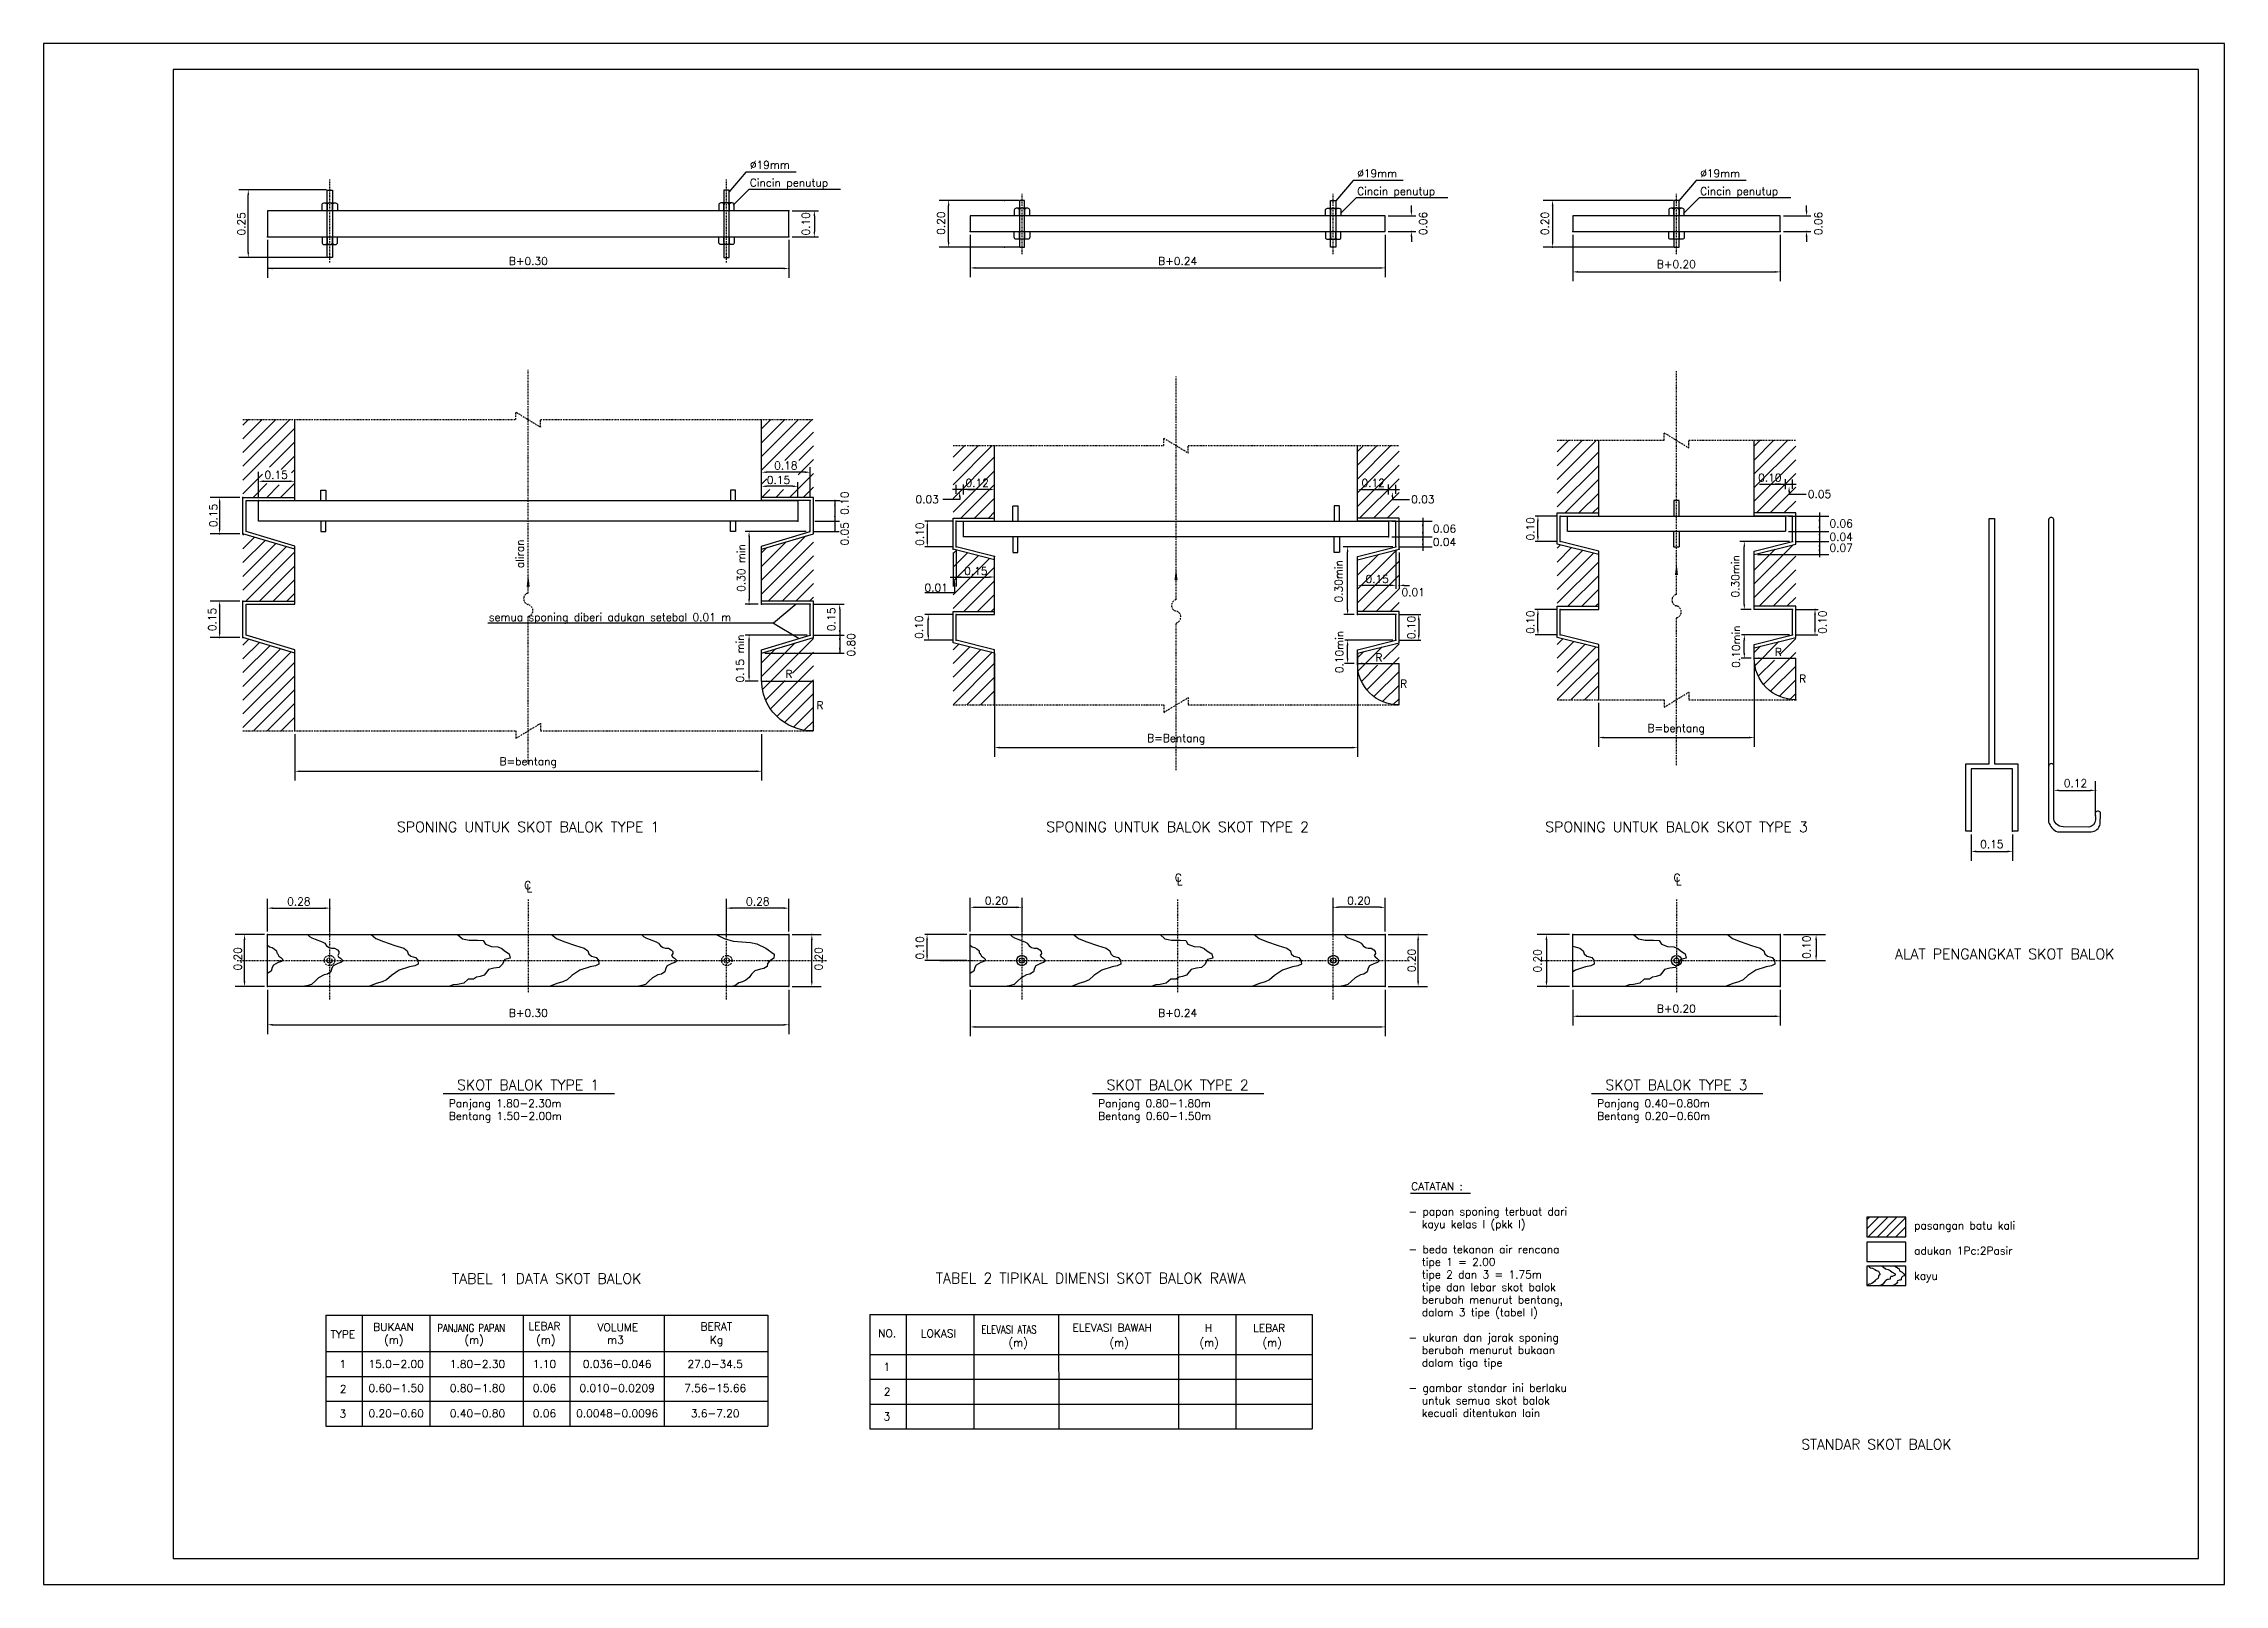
# Model space of a CAD drawing. Header units: metres. Extents: x -50 to 791, y -10 to 584.
import ezdxf
from ezdxf.enums import TextEntityAlignment as Align

# ---------------------------------------------------------------- set-up
doc = ezdxf.new("R2010")
doc.units = ezdxf.units.M
doc.header["$MEASUREMENT"] = 0
doc.linetypes.add('DASHDOT', pattern=[1, 0.5, -0.25, 0, -0.25])
doc.linetypes.add('HIDDEN', pattern=[0.375, 0.25, -0.125])
doc.layers.get('DEFPOINTS').update_dxf_attribs({"linetype": 'CONTINUOUS'})
for name, color, linetype in [('AS', 4, 'DASHDOT'), ('BALOK', 4, 'CONTINUOUS'), ('DIM', 2, 'CONTINUOUS'), ('HATCH', 1, 'CONTINUOUS'), ('KOP', 8, 'CONTINUOUS')]:
    doc.layers.add(name, color=color, linetype=linetype)
doc.styles.add('ROMAND', font='ROMAND.shx', dxfattribs={"height": 2})
doc.styles.add('ROMANS', font='ROMANS.shx', dxfattribs={"height": 1.5})
doc.styles.get("Standard").update_dxf_attribs({"font": 'Simplex.shx'})

msp = doc.modelspace()

# ---------------------------------------------------------------- texts
at = {"layer": 'DIM', "color": 3}
for s, style, p in [('%%C19mm', 'ROMANS', (222.41, 535.76)), ('Cincin penutup', 'ROMANS', (222.41, 528.91)), ('%%C19mm', 'ROMANS', (456.61, 532.47)), ('%%C19mm', 'ROMANS', (588.87, 532.47)), ('Cincin penutup', 'ROMANS', (456.61, 525.62)), ('Cincin penutup', 'ROMANS', (588.87, 525.62)), ('semua sponing diberi adukan setebal 0.01 m', 'ROMANS', (121.72, 361.38)), ('R', 'ROMANS', (463.63, 345.82)), ('R', 'ROMANS', (617.68, 347.92)), ('R', 'ROMANS', (236.12, 339.49)), ('R', 'ROMANS', (473.2, 335.7)), ('R', 'ROMANS', (627.03, 337.7)), ('R', 'ROMANS', (248.11, 327.43)), ('C', 'ROMANS', (135.27, 258.06)), ('C', 'ROMANS', (386.21, 260.93)), ('L', 'ROMANS', (387.02, 259.61)), ('C', 'ROMANS', (578.6, 260.93)), ('L', 'ROMANS', (579.41, 259.61)), ('L', 'ROMANS', (136.18, 256.89)), ('Panjang 1.80-2.30m', 'ROMANS', (106.29, 173.93)), ('Panjang 0.80-1.80m', 'ROMANS', (356.73, 173.93)), ('Panjang 0.40-0.80m', 'ROMANS', (549.12, 173.93)), ('Bentang 1.50-2.00m', 'ROMANS', (106.29, 169.08)), ('Bentang 0.60-1.50m', 'ROMANS', (356.73, 169.08)), ('Bentang 0.20-0.60m', 'ROMANS', (549.12, 169.08)), ('CATATAN :', 'ROMAND', (477.36, 141.96)), ('- papan sponing terbuat dari', 'ROMANS', (476.37, 132.25)), ('  kayu kelas I (pkk I)', 'ROMANS', (477.36, 127.39)), ('pasangan batu kali', 'ROMANS', (671.42, 126.87)), ('- beda tekanan air rencana', 'ROMANS', (476.37, 117.67)), ('adukan 1Pc:2Pasir', 'ROMANS', (671.42, 117.15)), ('  tipe 1 = 2.00', 'ROMANS', (477.36, 112.82)), ('  tipe 2 dan 3 = 1.75m', 'ROMANS', (477.36, 107.96)), ('kayu', 'ROMANS', (671.42, 107.44)), ('  tipe dan lebar skot balok', 'ROMANS', (477.36, 103.1)), ('  berubah menurut bentang,', 'ROMANS', (477.36, 98.25)), ('  dalam 3 tipe (tabel I)', 'ROMANS', (477.36, 93.39)), ('TYPE', 'ROMANS', (60.61, 84.91)), ('BUKAAN', 'ROMANS', (77.12, 87.7)), ('(m)', 'ROMANS', (81.28, 82.78)), ('(m)', 'ROMANS', (112.28, 82.78)), ('LEBAR', 'ROMANS', (137.01, 88.04)), ('(m)', 'ROMANS', (139.97, 82.78)), ('VOLUME', 'ROMANS', (163.59, 87.6)), ('m3', 'ROMANS', (167.29, 82.78)), ('BERAT', 'ROMANS', (203.28, 87.91)), ('Kg', 'ROMANS', (206.97, 82.78)), ('NO.', 'ROMANS', (271.83, 85.25)), ('LOKASI', 'ROMANS', (288.35, 85.23)), ('(m)', 'ROMANS', (322.09, 81.7)), ('ELEVASI BAWAH', 'ROMANS', (346.82, 87.43)), ('(m)', 'ROMANS', (361.05, 81.7)), ('(m)', 'ROMANS', (395.82, 81.7)), ('H', 'ROMANS', (397.86, 87.31)), ('LEBAR', 'ROMANS', (416.4, 87.31)), ('(m)', 'ROMANS', (420.09, 81.7)), ('- ukuran dan jarak sponing', 'ROMANS', (476.37, 83.67)), ('1', 'ROMANS', (64.08, 73.43)), ('  dalam tiga tipe', 'ROMANS', (477.36, 73.96)), ('  berubah menurut bukaan', 'ROMANS', (477.36, 78.82)), ('1', 'ROMANS', (273.88, 72.35)), ('- gambar standar ini berlaku', 'ROMANS', (476.37, 64.25)), ('2', 'ROMANS', (64.19, 63.86)), ('2', 'ROMANS', (274, 62.78)), ('  untuk semua skot balok', 'ROMANS', (477.36, 59.39)), ('3', 'ROMANS', (64.08, 54.3)), ('3', 'ROMANS', (273.88, 53.22)), ('  kecuali ditentukan lain', 'ROMANS', (477.36, 54.53))]:
    msp.add_text(s, height=3, dxfattribs=dict(at, style=style)).set_placement(p)
at = {"layer": 'DIM', "color": 3, "linetype": 'ByBlock', "style": 'ROMANS'}
for s, p in [('0.25', (26.29, 514.58)), ('0.10', (243.95, 514.58)), ('0.20', (296.09, 514.76)), ('0.06', (482, 514.69)), ('0.20', (528.95, 514.64)), ('0.06', (634.39, 514.69)), ('0.15', (15.46, 402.03)), ('0.10', (258.94, 406.78)), ('0.05', (258.93, 395.03)), ('0.10', (287.91, 394.9)), ('0.10', (523.38, 396.96)), ('0.30 min', (219.01, 381.87)), ('0.30min', (449.41, 376.64)), ('0.30min', (602.4, 378.66)), ('0.15', (15.02, 362.01)), ('0.15', (253.79, 362.05)), ('0.10', (287.62, 359)), ('0.10', (477.43, 358.9)), ('0.10', (523.38, 360.96)), ('0.10', (636.01, 360.96)), ('0.15 min', (218.56, 346.95)), ('0.80', (261.41, 352.23)), ('0.10min', (449.69, 349.49)), ('0.10min', (602.67, 351.51)), ('0.10', (287.92, 235.43)), ('0.10', (629.86, 235.61)), ('0.20', (24.88, 231.13)), ('0.20', (248.86, 231.13)), ('0.20', (477.56, 230.51)), ('0.20', (526.11, 230.44))]:
    msp.add_text(s, height=3, rotation=90, dxfattribs=at).set_placement(p, align=Align.MIDDLE_CENTER)
for s, p in [('B+0.30', (136.87, 500.16)), ('B+0.24', (387.31, 500.16)), ('B+0.20', (579.7, 498.97)), ('0.18', (236.27, 421.36)), ('0.15', (39.62, 417.74)), ('0.15', (233.37, 415.77)), ('0.12', (309.98, 414.66)), ('0.12', (462.7, 414.66)), ('0.03', (290.79, 408.31)), ('0.03', (481.88, 408.31)), ('0.06', (490.2, 396.97)), ('0.06', (643.18, 398.99)), ('0.04', (643.26, 393.85)), ('0.04', (490.27, 391.84)), ('0.07', (643.18, 389.62)), ('0.15', (309.53, 380.66)), ('0.15', (464.24, 377.58)), ('0.01', (294.19, 374.26)), ('0.01', (478.14, 372.52)), ('B=bentang', (579.63, 320.1)), ('B=bentang', (136.87, 307.28)), ('0.12', (733.56, 298.89)), ('0.15', (701.28, 275.35)), ('0.28', (48.37, 253.26)), ('0.28', (225.37, 253.26)), ('0.20', (317.45, 253.59)), ('0.20', (457.17, 253.59)), ('B+0.20', (579.7, 211.97))]:
    msp.add_text(s, height=3, dxfattribs=at).set_placement(p, align=Align.MIDDLE_CENTER)
for s, p in [('0.10', (615.68, 416.68)), ('0.05', (634.87, 410.32))]:
    msp.add_text(s, height=3, dxfattribs=at).set_placement(p, align=Align.MIDDLE)
at = {"layer": 'DIM', "color": 3, "style": 'ROMANS'}
msp.add_text('aliran', height=3, rotation=90, dxfattribs=at).set_placement((135.15, 381.76))
for s, p in [('B=Bentang', (386.71, 316.25)), ('B+0.30', (136.87, 210.29)), ('B+0.24', (387.31, 210.27))]:
    msp.add_text(s, height=3, dxfattribs=at).set_placement(p, align=Align.MIDDLE_CENTER)
at = {"layer": 'DIM', "color": 5, "style": 'ROMAND'}
for s, p in [('SPONING UNTUK SKOT BALOK TYPE 1', (136.87, 282.03)), ('SPONING UNTUK BALOK SKOT TYPE 2', (387.31, 282.03)), ('SPONING UNTUK BALOK SKOT TYPE 3', (579.7, 282.03)), ('SKOT BALOK TYPE 1', (136.87, 182.55)), ('SKOT BALOK TYPE 2', (387.31, 182.55)), ('SKOT BALOK TYPE 3', (579.7, 182.55))]:
    msp.add_text(s, height=4, dxfattribs=at).set_placement(p, align=Align.MIDDLE)
msp.add_text('ALAT PENGANGKAT SKOT BALOK', height=4, dxfattribs=at).set_placement((663.94, 231.03))
for s, p in [('TABEL 1 DATA SKOT BALOK', (144.02, 105.89)), ('TABEL 2 TIPIKAL DIMENSI SKOT BALOK RAWA', (353.83, 106.05))]:
    msp.add_text(s, height=4, dxfattribs=at).set_placement(p, align=Align.CENTER)
at = {"layer": 'DIM', "color": 3, "style": 'ROMANS', "width": 0.8}
for s, p in [('PANJANG PAPAN', (101.85, 87.36)), ('ELEVASI ATAS', (311.66, 86.76))]:
    msp.add_text(s, height=3, dxfattribs=at).set_placement(p)
at = {"layer": 'DIM', "color": 3, "style": 'ROMANS'}
for s, p in [('15.0-2.00', (85.91, 73.44)), ('1.80-2.30', (117.29, 73.44)), ('1.10', (143.13, 73.44)), ('0.036-0.046', (171.19, 73.44)), ('27.0-34.5', (209.02, 73.44)), ('0.60-1.50', (85.91, 64.16)), ('0.80-1.80', (117.29, 64.16)), ('0.06', (143.13, 64.16)), ('0.010-0.0209', (171.19, 64.16)), ('7.56-15.66', (209.02, 64.16)), ('0.20-0.60', (85.91, 54.4)), ('0.40-0.80', (117.29, 54.4)), ('0.06', (143.13, 54.4)), ('0.0048-0.0096', (171.19, 54.4)), ('3.6-7.20', (209.02, 54.4))]:
    msp.add_text(s, height=3, dxfattribs=at).set_placement(p, align=Align.CENTER)
at = {"layer": 'KOP', "color": 6}
msp.add_text('STANDAR SKOT BALOK', height=3.9, dxfattribs=at).set_placement((627.91, 42.03))

# ---------------------------------------------------------------- linework, layer by layer
at = {"layer": 'AS'}
for p, q in [((60.37, 499.59), (60.37, 531.68)), ((213.37, 499.59), (213.37, 531.68)), ((327.31, 502.82), (327.31, 526.12)), ((447.31, 502.82), (447.31, 526.12)), ((579.7, 502.82), (579.7, 526.12)), ((136.87, 254.06), (136.87, 217.8)), ((387.31, 254.06), (387.31, 217.8)), ((579.7, 254.06), (579.7, 217.8)), ((60.37, 215.44), (60.37, 245.53)), ((213.37, 215.44), (213.37, 245.53)), ((327.31, 215.44), (327.31, 245.53)), ((447.31, 215.44), (447.31, 245.53)), ((24.62, 230.48), (252.23, 230.48)), ((295.56, 230.48), (476.6, 230.48)), ((527.95, 230.48), (628.99, 230.48))]:
    msp.add_line(p, q, dxfattribs=at)
for points in [[(136.87, 306.36), (136.87, 363.16, 0.799708), (136.87, 367.75, -0.788633), (136.87, 372.18), (136.87, 458.22)], [(386.71, 303.84), (386.71, 360.64, 0.799708), (386.71, 365.22, -0.788633), (386.71, 369.65), (386.71, 455.69)], [(579.7, 305.85), (579.7, 362.65, 0.799708), (579.7, 367.24, -0.788633), (579.7, 371.67), (579.7, 457.71)]]:
    msp.add_lwpolyline(points, format="xyb", dxfattribs=at)
for points in [[(26.87, 439.07), (132.14, 439.07), (132.14, 441.96), (136.87, 439.07), (141.6, 436.18), (141.6, 439.07), (246.87, 439.07)], [(300.71, 429.05), (381.98, 429.05), (381.98, 431.94), (391.44, 426.16), (391.44, 426.16), (391.44, 429.05), (472.71, 429.05)], [(533.7, 431.07), (574.97, 431.07), (574.97, 433.96), (584.43, 428.18), (584.43, 428.18), (584.43, 431.07), (625.7, 431.07)], [(300.71, 329.05), (381.98, 329.05), (381.98, 326.16), (381.98, 326.16), (391.44, 331.94), (391.44, 329.05), (472.71, 329.05)], [(533.7, 331.07), (574.97, 331.07), (574.97, 328.18), (574.97, 328.18), (584.43, 333.96), (584.43, 331.07), (625.7, 331.07)], [(26.87, 319.07), (132.14, 319.07), (132.14, 316.18), (136.87, 319.07), (141.6, 321.96), (141.6, 319.07), (246.87, 319.07)]]:
    msp.add_lwpolyline(points, dxfattribs=at)
for centre, radius in [((60.29, 230.52), 2), ((60.29, 230.52), 1), ((213.45, 230.52), 2), ((213.45, 230.52), 1)]:
    msp.add_circle(centre, radius, dxfattribs=at)
at = {"layer": 'AS', "linetype": 'Continuous'}
for centre, radius in [((327.23, 230.52), 2), ((327.23, 230.52), 1), ((447.39, 230.52), 2), ((447.39, 230.52), 1), ((579.7, 230.48), 2), ((579.7, 230.48), 1)]:
    msp.add_circle(centre, radius, dxfattribs=at)
at = {"layer": 'AS', "linetype": 'ByBlock'}
for points in [[(137.47, 374.59), (136.27, 374.59), (136.87, 379.55)], [(387.31, 377.07), (386.11, 377.07), (386.71, 382.03)], [(580.3, 379.09), (579.1, 379.09), (579.7, 384.05)]]:
    msp.add_solid(points, dxfattribs=at)
at = {"layer": 'BALOK'}
for points in [[(57.37, 519.56), (57.37, 521.76, -0.414214), (58.17, 522.56), (62.57, 522.56, -0.414214), (63.37, 521.76), (63.37, 519.56)], [(57.37, 519.56), (57.37, 521.76, -0.414214), (58.17, 522.56), (58.57, 522.56, -0.414214), (59.37, 521.76), (59.37, 519.56)], [(59.37, 519.56), (59.37, 521.76, -0.414214), (60.17, 522.56), (60.57, 522.56, -0.414214), (61.37, 521.76), (61.37, 519.56)], [(61.37, 519.56), (61.37, 521.76, -0.414214), (62.17, 522.56), (62.57, 522.56, -0.414214), (63.37, 521.76), (63.37, 519.56)], [(216.37, 519.56), (216.37, 521.76, 0.414214), (215.57, 522.56), (211.17, 522.56, 0.414214), (210.37, 521.76), (210.37, 519.56)], [(212.37, 519.56), (212.37, 521.76, 0.414214), (211.57, 522.56), (211.17, 522.56, 0.414214), (210.37, 521.76), (210.37, 519.56)], [(214.37, 519.56), (214.37, 521.76, 0.414214), (213.57, 522.56), (213.17, 522.56, 0.414214), (212.37, 521.76), (212.37, 519.56)], [(216.37, 519.56), (216.37, 521.76, 0.414214), (215.57, 522.56), (215.17, 522.56, 0.414214), (214.37, 521.76), (214.37, 519.56)], [(330.31, 517.56), (330.31, 519.76, 0.414214), (329.51, 520.56), (325.11, 520.56, 0.414214), (324.31, 519.76), (324.31, 517.56)], [(326.31, 517.56), (326.31, 519.76, 0.414214), (325.51, 520.56), (325.11, 520.56, 0.414214), (324.31, 519.76), (324.31, 517.56)], [(328.31, 517.56), (328.31, 519.76, 0.414214), (327.51, 520.56), (327.11, 520.56, 0.414214), (326.31, 519.76), (326.31, 517.56)], [(330.31, 517.56), (330.31, 519.76, 0.414214), (329.51, 520.56), (329.11, 520.56, 0.414214), (328.31, 519.76), (328.31, 517.56)], [(444.31, 517.56), (444.31, 519.76, -0.414214), (445.11, 520.56), (445.51, 520.56, -0.414214), (446.31, 519.76), (446.31, 517.56)], [(444.31, 517.56), (444.31, 519.76, -0.414214), (445.11, 520.56), (449.51, 520.56, -0.414214), (450.31, 519.76), (450.31, 517.56)], [(446.31, 517.56), (446.31, 519.76, -0.414214), (447.11, 520.56), (447.51, 520.56, -0.414214), (448.31, 519.76), (448.31, 517.56)], [(448.31, 517.56), (448.31, 519.76, -0.414214), (449.11, 520.56), (449.51, 520.56, -0.414214), (450.31, 519.76), (450.31, 517.56)], [(582.7, 517.56), (582.7, 519.76, 0.414214), (581.9, 520.56), (577.5, 520.56, 0.414214), (576.7, 519.76), (576.7, 517.56)], [(578.7, 517.56), (578.7, 519.76, 0.414214), (577.9, 520.56), (577.5, 520.56, 0.414214), (576.7, 519.76), (576.7, 517.56)], [(580.7, 517.56), (580.7, 519.76, 0.414214), (579.9, 520.56), (579.5, 520.56, 0.414214), (578.7, 519.76), (578.7, 517.56)], [(582.7, 517.56), (582.7, 519.76, 0.414214), (581.9, 520.56), (581.5, 520.56, 0.414214), (580.7, 519.76), (580.7, 517.56)], [(57.37, 509.56), (57.37, 507.36, 0.414214), (58.17, 506.56), (62.57, 506.56, 0.414214), (63.37, 507.36), (63.37, 509.56)], [(57.37, 509.56), (57.37, 507.36, 0.414214), (58.17, 506.56), (58.57, 506.56, 0.414214), (59.37, 507.36), (59.37, 509.56)], [(59.37, 509.56), (59.37, 507.36, 0.414214), (60.17, 506.56), (60.57, 506.56, 0.414214), (61.37, 507.36), (61.37, 509.56)], [(61.37, 509.56), (61.37, 507.36, 0.414214), (62.17, 506.56), (62.57, 506.56, 0.414214), (63.37, 507.36), (63.37, 509.56)], [(216.37, 509.56), (216.37, 507.36, -0.414214), (215.57, 506.56), (211.17, 506.56, -0.414214), (210.37, 507.36), (210.37, 509.56)], [(212.37, 509.56), (212.37, 507.36, -0.414214), (211.57, 506.56), (211.17, 506.56, -0.414214), (210.37, 507.36), (210.37, 509.56)], [(214.37, 509.56), (214.37, 507.36, -0.414214), (213.57, 506.56), (213.17, 506.56, -0.414214), (212.37, 507.36), (212.37, 509.56)], [(216.37, 509.56), (216.37, 507.36, -0.414214), (215.57, 506.56), (215.17, 506.56, -0.414214), (214.37, 507.36), (214.37, 509.56)], [(326.31, 511.56), (326.31, 509.36, -0.414214), (325.51, 508.56), (325.11, 508.56, -0.414214), (324.31, 509.36), (324.31, 511.56)], [(330.31, 511.56), (330.31, 509.36, -0.414214), (329.51, 508.56), (325.11, 508.56, -0.414214), (324.31, 509.36), (324.31, 511.56)], [(328.31, 511.56), (328.31, 509.36, -0.414214), (327.51, 508.56), (327.11, 508.56, -0.414214), (326.31, 509.36), (326.31, 511.56)], [(330.31, 511.56), (330.31, 509.36, -0.414214), (329.51, 508.56), (329.11, 508.56, -0.414214), (328.31, 509.36), (328.31, 511.56)], [(444.31, 511.56), (444.31, 509.36, 0.414214), (445.11, 508.56), (445.51, 508.56, 0.414214), (446.31, 509.36), (446.31, 511.56)], [(444.31, 511.56), (444.31, 509.36, 0.414214), (445.11, 508.56), (449.51, 508.56, 0.414214), (450.31, 509.36), (450.31, 511.56)], [(446.31, 511.56), (446.31, 509.36, 0.414214), (447.11, 508.56), (447.51, 508.56, 0.414214), (448.31, 509.36), (448.31, 511.56)], [(448.31, 511.56), (448.31, 509.36, 0.414214), (449.11, 508.56), (449.51, 508.56, 0.414214), (450.31, 509.36), (450.31, 511.56)], [(582.7, 511.56), (582.7, 509.36, -0.414214), (581.9, 508.56), (577.5, 508.56, -0.414214), (576.7, 509.36), (576.7, 511.56)], [(578.7, 511.56), (578.7, 509.36, -0.414214), (577.9, 508.56), (577.5, 508.56, -0.414214), (576.7, 509.36), (576.7, 511.56)], [(580.7, 511.56), (580.7, 509.36, -0.414214), (579.9, 508.56), (579.5, 508.56, -0.414214), (578.7, 509.36), (578.7, 511.56)], [(582.7, 511.56), (582.7, 509.36, -0.414214), (581.9, 508.56), (581.5, 508.56, -0.414214), (580.7, 509.36), (580.7, 511.56)], [(246.87, 319.07, -0.42784), (226.87, 339.07), (226.87, 349.07), (246.87, 355.07), (246.87, 369.07), (226.87, 369.07), (226.87, 389.07), (246.87, 395.07), (246.87, 409.07), (226.87, 409.07), (226.87, 439.07)], [(472.71, 329.05, -0.418279), (456.71, 345.05), (456.71, 349.05), (472.71, 353.05), (472.71, 365.05), (456.71, 365.05), (456.71, 385.05), (472.71, 389.05), (472.71, 401.05), (456.71, 401.05), (456.71, 429.05)], [(625.7, 331.07, -0.418279), (609.7, 347.07), (609.7, 351.07), (625.7, 355.07), (625.7, 367.07), (609.7, 367.07), (609.7, 387.07), (625.7, 391.07), (625.7, 403.07), (609.7, 403.07), (609.7, 431.07)], [(723.19, 400.18), (723.23, 283.91, 0.215731), (726.62, 280.08), (739.62, 280.1, 0.323319), (743.12, 283.1), (743.23, 287.28, 0.414214), (742.43, 288.08), (742.03, 288.08, 0.414214), (741.23, 287.28), (741.25, 284.73, -0.383046), (738.73, 281.96), (728.81, 282.08, -0.454897), (725.23, 285.86), (725.23, 400.22, 1.097709), (723.19, 400.18), (723.19, 400.18)]]:
    msp.add_lwpolyline(points, format="xyb", dxfattribs=at)
for points in [[(59.37, 527.56), (61.37, 527.56), (61.37, 501.56), (59.37, 501.56), (59.37, 527.56)], [(214.37, 527.56), (212.37, 527.56), (212.37, 501.56), (214.37, 501.56), (214.37, 527.56)], [(328.31, 523.56), (326.31, 523.56), (326.31, 505.56), (328.31, 505.56), (328.31, 523.56)], [(446.31, 523.56), (448.31, 523.56), (448.31, 505.56), (446.31, 505.56), (446.31, 523.56)], [(580.7, 523.56), (578.7, 523.56), (578.7, 505.56), (580.7, 505.56), (580.7, 523.56)], [(46.87, 319.07), (46.87, 349.07), (26.87, 355.07), (26.87, 369.07), (46.87, 369.07), (46.87, 389.07), (26.87, 395.07), (26.87, 409.07), (46.87, 409.07), (46.87, 439.07)], [(316.71, 329.05), (316.71, 349.05), (300.71, 353.05), (300.71, 365.05), (316.71, 365.05), (316.71, 385.05), (300.71, 389.05), (300.71, 401.05), (316.71, 401.05), (316.71, 429.05)], [(549.7, 331.07), (549.7, 351.07), (533.7, 355.07), (533.7, 367.07), (549.7, 367.07), (549.7, 387.07), (533.7, 391.07), (533.7, 403.07), (549.7, 403.07), (549.7, 431.07)], [(46.87, 389.07), (46.87, 390.32), (28.07, 395.96), (28.07, 407.87), (46.87, 407.87), (46.87, 409.07)], [(226.87, 389.07), (226.87, 390.32), (245.67, 395.96), (245.67, 407.87), (226.87, 407.87), (226.87, 409.07)], [(316.71, 385.05), (316.71, 386.29), (301.91, 389.99), (301.91, 399.85), (316.71, 399.85), (316.71, 401.05)], [(456.71, 385.05), (456.71, 386.29), (471.51, 389.99), (471.51, 399.85), (456.71, 399.85), (456.71, 401.05)], [(549.7, 387.07), (549.7, 388.31), (534.9, 392.01), (534.9, 401.87), (549.7, 401.87), (549.7, 403.07)], [(609.7, 387.07), (609.7, 388.31), (624.5, 392.01), (624.5, 401.87), (609.7, 401.87), (609.7, 403.07)], [(691.3, 280.39), (691.3, 306.39), (700.3, 306.39), (700.3, 400.86), (702.3, 400.86), (702.3, 306.39), (711.3, 306.39), (711.3, 280.39), (709.3, 280.39), (709.3, 304.39), (693.3, 304.39), (693.3, 280.39), (691.3, 280.39)], [(46.87, 349.07), (46.87, 350.32), (28.07, 355.96), (28.07, 367.87), (46.87, 367.87), (46.87, 369.07)], [(226.87, 349.07), (226.87, 350.32), (245.67, 355.96), (245.67, 367.87), (226.87, 367.87), (226.87, 369.07)], [(316.71, 349.05), (316.71, 350.29), (301.91, 353.99), (301.91, 363.85), (316.71, 363.85), (316.71, 365.05)], [(456.71, 349.05), (456.71, 350.29), (471.51, 353.99), (471.51, 363.85), (456.71, 363.85), (456.71, 365.05)], [(549.7, 351.07), (549.7, 352.31), (534.9, 356.01), (534.9, 365.87), (549.7, 365.87), (549.7, 367.07)], [(609.7, 351.07), (609.7, 352.31), (624.5, 356.01), (624.5, 365.87), (609.7, 365.87), (609.7, 367.07)], [(36.37, 240.48), (237.37, 240.48), (237.37, 220.48), (36.37, 220.48), (36.37, 240.48)], [(307.31, 240.48), (467.31, 240.48), (467.31, 220.48), (307.31, 220.48), (307.31, 240.48)], [(539.7, 240.48), (619.7, 240.48), (619.7, 220.48), (539.7, 220.48), (539.7, 240.48)]]:
    msp.add_lwpolyline(points, dxfattribs=at)
for points in [[(36.37, 519.56), (36.37, 509.56), (237.37, 509.56), (237.37, 519.56)], [(307.31, 511.56), (467.31, 511.56), (467.31, 517.56), (307.31, 517.56)], [(539.7, 511.56), (619.7, 511.56), (619.7, 517.56), (539.7, 517.56)]]:
    msp.add_lwpolyline(points, close=True, dxfattribs=at)
at = {"layer": 'BALOK', "linetype": 'HIDDEN'}
for points in [[(240.87, 407.87), (240.87, 407.87), (240.87, 399.87), (32.87, 399.87), (32.87, 399.87), (32.87, 407.87)], [(468.71, 399.85), (468.71, 399.85), (468.71, 393.85), (304.71, 393.85), (304.71, 393.85), (304.71, 399.85)], [(621.7, 401.87), (621.7, 401.87), (621.7, 395.87), (537.7, 395.87), (537.7, 395.87), (537.7, 401.87)]]:
    msp.add_lwpolyline(points, close=True, dxfattribs=at)
for points in [[(56.87, 407.87), (56.87, 411.87), (58.87, 411.87), (58.87, 407.87)], [(216.87, 407.87), (216.87, 411.87), (214.87, 411.87), (214.87, 407.87)], [(323.71, 399.85), (323.71, 405.85), (325.71, 405.85), (325.71, 399.85)], [(449.71, 399.85), (449.71, 405.85), (447.71, 405.85), (447.71, 399.85)], [(580.7, 401.87), (580.7, 407.87), (578.7, 407.87), (578.7, 401.87)], [(56.87, 399.87), (56.87, 395.87), (58.87, 395.87), (58.87, 399.96)], [(216.87, 399.87), (216.87, 395.87), (214.87, 395.87), (214.87, 399.96)], [(580.7, 395.87), (580.7, 389.87), (578.7, 389.87), (578.7, 395.87)], [(323.71, 393.85), (323.71, 387.85), (325.71, 387.85), (325.71, 393.85)], [(449.71, 393.85), (449.71, 387.85), (447.71, 387.85), (447.71, 393.85)]]:
    msp.add_lwpolyline(points, dxfattribs=at)
at = {"layer": 'BALOK'}
msp.add_arc((724.25, 305.41), 1.03, 344.55919, 194.24611, dxfattribs=at)
at = {"layer": 'DEFPOINTS', "color": 0, "linetype": 'ByBlock'}
for p in [(468.71, 399.85), (468.71, 399.85), (471.51, 399.85), (316.71, 350.29), (456.71, 350.29), (36.37, 220.48), (237.37, 220.48), (307.31, 220.48), (467.31, 220.48)]:
    msp.add_point(p, dxfattribs=at)
at = {"layer": 'DIM', "linetype": 'ByBlock'}
for p, q in [((59.12, 527.59), (25.33, 527.59)), ((28.93, 503.56), (28.93, 525.59)), ((326.06, 523.56), (295.42, 523.56)), ((299.02, 507.56), (299.02, 521.56)), ((477.48, 519.56), (477.48, 521.56)), ((578.45, 523.56), (528.33, 523.56)), ((531.93, 521.56), (531.93, 507.56)), ((629.87, 519.56), (629.87, 521.56)), ((238.62, 519.56), (248.83, 519.56)), ((247.23, 517.56), (247.23, 511.56)), ((468.56, 517.56), (479.18, 517.56)), ((620.95, 517.56), (631.57, 517.56)), ((36.37, 508.31), (36.37, 493.71)), ((237.37, 508.31), (237.37, 493.71)), ((238.62, 509.56), (248.83, 509.56)), ((326.06, 505.56), (295.42, 505.56)), ((307.31, 510.31), (307.31, 493.93)), ((467.31, 510.31), (467.31, 493.93)), ((468.56, 511.56), (479.18, 511.56)), ((477.48, 509.56), (477.48, 507.56)), ((578.45, 505.56), (528.33, 505.56)), ((539.7, 510.31), (539.7, 492.4)), ((619.7, 510.31), (619.7, 492.4)), ((620.95, 511.56), (631.57, 511.56)), ((629.87, 509.56), (629.87, 507.56)), ((59.12, 501.56), (25.33, 501.56)), ((235.37, 497.31), (36.37, 497.31)), ((309.31, 497.53), (465.31, 497.53)), ((541.7, 496), (617.7, 496)), ((245.67, 409.12), (245.67, 420.73)), ((32.87, 409.12), (32.87, 418.87)), ((34.87, 415.27), (44.87, 415.27)), ((243.67, 418.77), (228.87, 418.77)), ((238.87, 413.34), (228.87, 413.34)), ((240.87, 409.12), (240.87, 414.98)), ((314.71, 412.09), (300.51, 412.09)), ((301.91, 410.38), (301.91, 413.95)), ((304.71, 410.24), (304.71, 414.09)), ((306.71, 412.09), (308.71, 412.09)), ((458.71, 412.09), (472.91, 412.09)), ((466.71, 412.09), (464.71, 412.09)), ((468.71, 410.24), (468.71, 414.09)), ((471.51, 410.38), (471.51, 413.95)), ((611.7, 414.11), (625.9, 414.11)), ((619.7, 414.11), (617.7, 414.11)), ((621.7, 412.25), (621.7, 416.1)), ((624.5, 412.4), (624.5, 415.96)), ((25.62, 409.07), (14.28, 409.07)), ((17.88, 407.07), (17.88, 397.07)), ((247.55, 407.87), (257.18, 407.87)), ((255.17, 407.87), (255.15, 395.87)), ((244.11, 395.87), (220.61, 395.87)), ((246.61, 395.87), (256.8, 395.87)), ((247.36, 399.87), (256.94, 399.87)), ((300.66, 399.85), (289.84, 399.85)), ((290.81, 391.99), (290.81, 397.85)), ((469.96, 399.85), (485.43, 399.85)), ((481.83, 401.24), (481.83, 388.4)), ((533.65, 401.87), (525.21, 401.87)), ((526.27, 394.01), (526.27, 399.87)), ((622.95, 401.87), (638.41, 401.87)), ((622.95, 395.87), (638.41, 395.87)), ((622.95, 395.87), (638.41, 395.87)), ((634.81, 403.26), (634.81, 385.97)), ((25.62, 395.07), (14.28, 395.07)), ((222.06, 393.87), (222.06, 369.87)), ((300.66, 389.99), (289.84, 389.99)), ((300.71, 387.8), (300.71, 374.77)), ((301.91, 388.74), (301.91, 374.77)), ((470.26, 389.99), (451.1, 389.99)), ((452.88, 365.85), (452.88, 387.99)), ((469.96, 393.85), (485.43, 393.85)), ((469.96, 393.85), (485.43, 393.85)), ((471.51, 388.74), (471.51, 373.79)), ((472.71, 387.8), (472.71, 373.79)), ((472.76, 389.99), (485.43, 389.99)), ((533.65, 392.01), (525.21, 392.01)), ((623.25, 392.01), (604.09, 392.01)), ((605.87, 367.87), (605.87, 390.01)), ((610.95, 387.07), (638.41, 387.07)), ((625.75, 392.01), (638.41, 392.01)), ((299.64, 378.37), (314.71, 378.37)), ((469.51, 375.14), (458.71, 375.14)), ((469.51, 375.14), (467.51, 375.14)), ((474.71, 375.14), (476.71, 375.14)), ((25.62, 369.07), (14.28, 369.07)), ((17.88, 367.07), (17.88, 357.07)), ((225.62, 367.87), (220.61, 367.87)), ((246.92, 367.87), (258.75, 367.87)), ((257, 365.87), (257, 349.16)), ((300.66, 363.85), (289.79, 363.85)), ((291.18, 355.99), (291.18, 361.85)), ((455.46, 363.85), (451.47, 363.85)), ((472.76, 363.85), (481.11, 363.85)), ((480.31, 361.85), (480.31, 355.99)), ((533.65, 365.87), (525.06, 365.87)), ((526.27, 358.01), (526.27, 363.87)), ((608.45, 365.87), (604.46, 365.87)), ((625.75, 365.87), (634.34, 365.87)), ((633.13, 358.01), (633.13, 363.87)), ((25.62, 355.07), (14.28, 355.07)), ((244.42, 355.96), (220.61, 355.96)), ((222.06, 340.17), (222.06, 353.96)), ((246.92, 355.96), (258.75, 355.96)), ((300.66, 353.99), (289.59, 353.99)), ((470.26, 353.99), (451.85, 353.99)), ((472.76, 353.99), (481.11, 353.99)), ((533.65, 356.01), (525.21, 356.01)), ((623.25, 356.01), (604.84, 356.01)), ((605.87, 349.07), (605.87, 354.01)), ((625.75, 356.01), (634.19, 356.01)), ((228.12, 349.07), (258.75, 349.07)), ((455.46, 345.05), (451.66, 345.05)), ((452.88, 347.05), (452.88, 351.99)), ((608.45, 347.07), (604.65, 347.07)), ((609.7, 345.82), (609.7, 312.87)), ((225.62, 338.17), (220.61, 338.17)), ((549.57, 329.82), (549.57, 312.87)), ((46.87, 317.82), (46.87, 299.87)), ((226.87, 317.82), (226.87, 299.87)), ((551.57, 316.47), (607.7, 316.47)), ((48.87, 303.47), (224.87, 303.47)), ((727.23, 296.11), (739.24, 296.11)), ((741.24, 287.49), (741.24, 299.71)), ((693.3, 279.14), (693.3, 268.97)), ((709.3, 279.14), (709.3, 268.97)), ((695.3, 272.57), (707.3, 272.57)), ((36.37, 241.73), (36.37, 254.31)), ((60.37, 241.73), (60.37, 254.31)), ((213.37, 241.73), (213.37, 254.31)), ((237.37, 241.73), (237.37, 254.31)), ((307.31, 241.73), (307.31, 254.62)), ((327.31, 241.73), (327.31, 254.62)), ((447.31, 241.73), (447.31, 254.62)), ((467.31, 241.73), (467.31, 254.62)), ((38.37, 250.71), (58.37, 250.71)), ((235.37, 250.71), (215.37, 250.71)), ((309.31, 251.02), (325.31, 251.02)), ((465.31, 251.02), (449.31, 251.02)), ((35.12, 240.48), (23.89, 240.48)), ((27.49, 222.48), (27.49, 238.48)), ((238.62, 240.48), (249.85, 240.48)), ((246.25, 222.48), (246.25, 238.48)), ((306.06, 240.48), (289.86, 240.48)), ((290.69, 232.48), (290.69, 238.48)), ((468.56, 240.48), (483.68, 240.48)), ((480.08, 222.48), (480.08, 238.48)), ((538.45, 240.48), (525.96, 240.48)), ((529.56, 238.48), (529.56, 222.48)), ((620.95, 240.48), (637.15, 240.48)), ((633.55, 238.48), (633.55, 232.48)), ((306.06, 230.48), (289.86, 230.48)), ((620.95, 230.48), (637.15, 230.48)), ((35.12, 220.48), (23.89, 220.48)), ((238.62, 220.48), (249.85, 220.48)), ((468.56, 220.48), (483.68, 220.48)), ((538.45, 220.48), (525.96, 220.48)), ((539.7, 219.23), (539.7, 205.42)), ((619.7, 219.23), (619.7, 205.42)), ((541.7, 209.02), (617.7, 209.02))]:
    msp.add_line(p, q, dxfattribs=at)
at = {"layer": 'DIM'}
for p, q in [((316.71, 349.04), (316.71, 309)), ((456.71, 349.04), (456.71, 309)), ((456.71, 345.05), (472.71, 345.05)), ((472.71, 329.05), (472.71, 345.05)), ((609.7, 347.07), (625.7, 347.07)), ((625.7, 331.07), (625.7, 347.07)), ((226.87, 338.17), (246.87, 338.17)), ((246.87, 319.07), (246.87, 338.17)), ((549.57, 331.07), (549.7, 331.2)), ((318.71, 312.6), (454.71, 312.6)), ((36.37, 219.23), (36.37, 202.15)), ((237.37, 219.23), (237.37, 202.15)), ((307.31, 219.23), (307.31, 201.31)), ((467.31, 219.23), (467.31, 201.31)), ((38.37, 205.75), (235.37, 205.75)), ((309.31, 204.91), (465.31, 204.91)), ((653.1, 127.04), (657.61, 131.55)), ((653.1, 130.57), (654.08, 131.55)), ((653.65, 124.05), (661.15, 131.55)), ((657.18, 124.05), (664.68, 131.55)), ((660.72, 124.05), (668.1, 131.43)), ((664.25, 124.05), (668.1, 127.9)), ((667.79, 124.05), (668.1, 124.36))]:
    msp.add_line(p, q, dxfattribs=at)
at = {"layer": 'DIM', "color": 5}
for p, q in [((104.08, 179.22), (170.16, 179.22)), ((354.52, 179.22), (420.6, 179.22)), ((546.91, 179.22), (612.98, 179.22))]:
    msp.add_line(p, q, dxfattribs=at)
at = {"layer": 'DIM', "color": 3}
for p, q in [((477.08, 140.8), (500.21, 140.8)), ((58.88, 93.75), (229.34, 93.75)), ((58.88, 93.75), (58.88, 50.99)), ((72.88, 93.75), (72.88, 50.99)), ((98.88, 93.75), (98.88, 50.99)), ((134.88, 93.75), (134.88, 50.99)), ((152.88, 93.75), (152.88, 50.99)), ((189.34, 93.75), (189.34, 50.99)), ((229.34, 93.75), (229.34, 50.99)), ((268.69, 94.1), (439.15, 94.1)), ((268.69, 94.1), (268.69, 49.91)), ((282.69, 94.1), (282.69, 49.91)), ((308.69, 94.1), (308.69, 49.91)), ((341.38, 94.1), (341.53, 49.81)), ((387.72, 94.1), (387.72, 49.95)), ((409.77, 94.1), (409.77, 49.91)), ((439.15, 94.1), (439.15, 49.91)), ((58.88, 79.75), (229.34, 79.75)), ((268.69, 78.68), (439.15, 78.68)), ((58.88, 70.16), (229.34, 70.16)), ((268.69, 69.09), (439.15, 69.09)), ((58.88, 60.57), (229.34, 60.57)), ((268.69, 59.5), (439.15, 59.5)), ((58.88, 50.99), (229.34, 50.99)), ((268.69, 49.91), (439.15, 49.91))]:
    msp.add_line(p, q, dxfattribs=at)
at = {"layer": 'DIM'}
for points in [[(240.16, 534.46), (220.86, 534.46), (214.19, 526.7)], [(474.36, 531.17), (455.05, 531.17), (448.38, 523.42)], [(606.62, 531.17), (587.31, 531.17), (580.64, 523.42)], [(257.31, 527.79), (221.94, 527.79), (215.89, 521.74)], [(491.5, 524.5), (456.14, 524.5), (450.09, 518.45)], [(623.76, 524.5), (588.4, 524.5), (582.35, 518.45)], [(303.28, 409.24), (303.28, 408.24), (296.72, 408.24)], [(470.14, 409.24), (470.14, 408.24), (476.7, 408.24)], [(623.13, 411.26), (623.13, 410.25), (629.69, 410.25)], [(301.28, 375.57), (301.28, 372.21), (289.83, 372.21)], [(240.23, 367.87), (231.48, 360.59), (241.38, 354.68)], [(231.48, 360.59), (121.35, 360.59)], [(653.79, 112.7), (654.19, 112.31), (654.59, 112.09), (655.24, 111.87), (656.16, 111.33), (656.85, 111.07), (657.58, 110.78), (657.87, 110.23), (658.16, 109.72), (658.16, 109.32), (657.69, 109.03), (657.62, 108.63), (657.54, 108.08), (657.18, 107.75), (656.67, 107.57), (656.34, 107.14), (656.08, 106.77), (655.5, 106.33), (655.1, 106.04), (654.41, 105.79), (653.9, 105.68), (653.68, 105.5), (653.35, 105.2)], [(659.07, 112.7), (659.51, 112.24), (660.31, 111.65), (661.3, 111.43), (662.14, 111.03), (662.9, 110.41), (664.03, 109.69), (664.03, 109.18), (662.83, 108.7), (662.39, 108.63), (662.1, 108.19), (662.06, 107.72), (661.52, 107.57), (661.12, 107.57), (660.42, 107.14), (660.02, 106.77), (659.8, 106.37), (659.22, 105.79), (658.82, 105.39), (658.09, 105.2)], [(663.85, 112.7), (665.24, 111.91), (665.57, 111.62), (665.71, 110.89), (666.18, 110.56), (666.77, 110.34), (667.24, 109.9), (667.61, 109.36), (667.53, 108.92), (666.91, 108.7), (666.59, 108.48), (666.4, 107.97), (666.4, 107.46), (665.93, 107.28), (665.57, 107.28), (664.98, 107.06), (664.87, 106.59), (664.91, 106.19), (664.4, 105.93), (664.03, 105.64), (663.74, 105.42), (663.16, 105.2)]]:
    msp.add_lwpolyline(points, dxfattribs=at)
at = {"layer": 'DIM', "color": 5}
for points in [[(653.1, 124.05), (668.1, 124.05), (668.1, 131.55), (653.1, 131.55)], [(653.1, 114.47), (668.1, 114.47), (668.1, 121.97), (653.1, 121.97)], [(653.1, 105.2), (668.1, 105.2), (668.1, 112.7), (653.1, 112.7)]]:
    msp.add_lwpolyline(points, close=True, dxfattribs=at)
at = {"layer": 'DIM', "linetype": 'ByBlock'}
for p in [(28.93, 527.59), (299.02, 523.56), (320.6, 523.56), (579.7, 523.56), (237.37, 519.56), (36.37, 509.56), (237.37, 509.56), (237.37, 509.56), (247.23, 509.56), (307.31, 511.56), (320.6, 505.56), (477.48, 511.56), (531.93, 505.56), (539.7, 511.56), (579.7, 505.56), (619.7, 511.56), (629.87, 511.56), (237.37, 497.31), (467.31, 497.53), (619.7, 496), (301.91, 412.09), (304.71, 412.09), (468.71, 412.09), (471.51, 412.09), (621.7, 414.11), (624.5, 414.11), (26.87, 409.07), (32.87, 407.87), (240.87, 407.87), (240.87, 407.87), (245.67, 407.87), (255.15, 407.87), (240.87, 399.87), (240.87, 399.87), (245.36, 395.87), (245.36, 395.87), (255.15, 399.87), (290.81, 399.85), (301.91, 399.85), (468.71, 399.85), (481.83, 399.85), (526.27, 401.87), (534.9, 401.87), (621.7, 401.87), (621.7, 401.87), (624.5, 401.87), (634.81, 401.87), (17.88, 395.07), (26.87, 395.07), (300.71, 389.05), (301.91, 389.99), (301.91, 389.99), (301.91, 389.99), (452.88, 389.99), (468.71, 393.85), (468.71, 393.85), (471.51, 389.99), (471.51, 389.99), (471.51, 389.99), (471.51, 389.99), (472.71, 389.05), (481.83, 393.85), (534.9, 392.01), (605.87, 392.01), (609.7, 387.07), (624.5, 392.01), (634.81, 392.01), (316.71, 386.29), (300.71, 378.37), (472.71, 375.14), (26.87, 369.07), (222.06, 367.87), (226.87, 367.87), (245.67, 367.87), (291.18, 363.85), (301.91, 363.85), (456.71, 363.85), (471.51, 363.85), (526.27, 365.87), (534.9, 365.87), (624.5, 365.87), (633.13, 365.87), (17.88, 355.07), (26.87, 355.07), (222.06, 355.96), (245.67, 355.96), (245.67, 355.96), (245.67, 355.96), (257, 355.96), (301.91, 353.99), (452.88, 353.99), (471.51, 353.99), (471.51, 353.99), (480.31, 353.99), (534.9, 356.01), (605.87, 356.01), (624.5, 356.01), (226.87, 349.07), (257, 349.16), (257, 349.07), (456.71, 345.05), (609.7, 347.07), (609.7, 347.07), (226.87, 338.17), (549.57, 331.07), (625.7, 331.07), (46.87, 319.07), (226.87, 319.07), (609.7, 316.47), (226.87, 303.47), (741.24, 296.11), (741.24, 286.24), (693.3, 280.39), (709.3, 280.39), (709.3, 272.57), (60.37, 250.71), (213.37, 250.71), (327.31, 251.02), (447.31, 251.02), (27.49, 240.48), (36.37, 240.48), (36.37, 240.48), (60.37, 240.48), (213.37, 240.48), (237.37, 240.48), (237.37, 240.48), (246.25, 240.48), (290.69, 240.48), (307.31, 240.48), (327.31, 240.48), (447.31, 240.48), (467.31, 240.48), (467.31, 240.48), (480.08, 240.48), (539.7, 240.48), (619.7, 240.48), (307.31, 230.48), (619.7, 230.48), (633.55, 230.48), (36.37, 220.48), (237.37, 220.48), (467.31, 220.48), (529.56, 220.48), (539.7, 220.48), (539.7, 220.48), (619.7, 220.48), (619.7, 209.02)]:
    msp.add_point(p, dxfattribs=at)
at = {"layer": 'DIM', "color": 0, "linetype": 'ByBlock'}
for p in [(60.37, 527.59), (60.37, 501.56)]:
    msp.add_point(p, dxfattribs=at)
at = {"layer": 'DIM'}
for p in [(456.71, 312.6), (237.37, 205.75), (467.31, 204.91)]:
    msp.add_point(p, dxfattribs=at)
at = {"layer": 'DIM', "linetype": 'ByBlock'}
for points in [[(28.6, 525.59), (29.26, 525.59), (28.93, 527.59)], [(298.68, 521.56), (299.35, 521.56), (299.02, 523.56)], [(531.6, 521.56), (532.26, 521.56), (531.93, 523.56)], [(246.9, 517.56), (247.56, 517.56), (247.23, 519.56)], [(477.14, 519.56), (477.81, 519.56), (477.48, 517.56)], [(629.53, 519.56), (630.2, 519.56), (629.87, 517.56)], [(246.9, 511.56), (247.56, 511.56), (247.23, 509.56)], [(298.68, 507.56), (299.35, 507.56), (299.02, 505.56)], [(477.14, 509.56), (477.81, 509.56), (477.48, 511.56)], [(531.6, 507.56), (532.26, 507.56), (531.93, 505.56)], [(629.53, 509.56), (630.2, 509.56), (629.87, 511.56)], [(28.6, 503.56), (29.26, 503.56), (28.93, 501.56)], [(38.37, 497.64), (38.37, 496.98), (36.37, 497.31)], [(235.37, 497.64), (235.37, 496.98), (237.37, 497.31)], [(309.31, 497.86), (309.31, 497.19), (307.31, 497.53)], [(465.31, 497.86), (465.31, 497.19), (467.31, 497.53)], [(541.7, 496.33), (541.7, 495.66), (539.7, 496)], [(617.7, 496.33), (617.7, 495.66), (619.7, 496)], [(34.87, 415.61), (34.87, 414.94), (32.87, 415.27)], [(44.87, 415.61), (44.87, 414.94), (46.87, 415.27)], [(228.87, 419.1), (228.87, 418.43), (226.87, 418.77)], [(228.87, 413.67), (228.87, 413.01), (226.87, 413.34)], [(238.87, 413.67), (238.87, 413.01), (240.87, 413.34)], [(243.67, 419.1), (243.67, 418.43), (245.67, 418.77)], [(306.71, 412.42), (306.71, 411.76), (304.71, 412.09)], [(306.71, 412.42), (306.71, 411.76), (304.71, 412.09)], [(314.71, 412.42), (314.71, 411.76), (316.71, 412.09)], [(458.71, 412.42), (458.71, 411.76), (456.71, 412.09)], [(466.71, 412.42), (466.71, 411.76), (468.71, 412.09)], [(466.71, 412.42), (466.71, 411.76), (468.71, 412.09)], [(619.7, 414.44), (619.7, 413.77), (621.7, 414.11)], [(619.7, 414.44), (619.7, 413.77), (621.7, 414.11)], [(623.46, 411.26), (622.79, 411.26), (623.13, 413.26)], [(17.54, 407.07), (18.21, 407.07), (17.88, 409.07)], [(254.81, 405.88), (255.48, 405.88), (255.15, 407.88)], [(302.95, 409.24), (303.62, 409.24), (303.28, 411.24)], [(470.47, 409.24), (469.8, 409.24), (470.14, 411.24)], [(17.54, 397.07), (18.21, 397.07), (17.88, 395.07)], [(221.72, 393.87), (222.39, 393.87), (222.06, 395.87)], [(254.81, 401.87), (255.48, 401.87), (255.15, 399.87)], [(290.47, 397.85), (291.14, 397.85), (290.81, 399.85)], [(481.49, 397.85), (482.16, 397.85), (481.83, 399.85)], [(481.49, 395.85), (482.16, 395.85), (481.83, 393.85)], [(525.94, 399.87), (526.6, 399.87), (526.27, 401.87)], [(634.48, 399.87), (635.15, 399.87), (634.81, 401.87)], [(634.48, 397.87), (635.15, 397.87), (634.81, 395.87)], [(634.48, 394.48), (635.15, 394.48), (634.81, 395.87)], [(290.47, 391.99), (291.14, 391.99), (290.81, 389.99)], [(452.55, 387.99), (453.21, 387.99), (452.88, 389.99)], [(481.49, 392.46), (482.16, 392.46), (481.83, 393.85)], [(481.49, 391.2), (482.16, 391.2), (481.83, 389.99)], [(525.94, 394.01), (526.6, 394.01), (526.27, 392.01)], [(605.53, 390.01), (606.2, 390.01), (605.87, 392.01)], [(634.48, 393.21), (635.15, 393.21), (634.81, 392.01)], [(634.48, 389.02), (635.15, 389.02), (634.81, 387.02)], [(634.49, 390.01), (635.16, 390.01), (634.82, 392.01)], [(303.91, 378.7), (303.91, 378.03), (301.91, 378.37)], [(314.71, 378.7), (314.71, 378.03), (316.71, 378.37)], [(300.95, 375.57), (301.61, 375.57), (301.28, 377.57)], [(458.71, 375.48), (458.71, 374.81), (456.71, 375.14)], [(469.51, 375.48), (469.51, 374.81), (471.51, 375.14)], [(469.51, 375.48), (469.51, 374.81), (471.51, 375.14)], [(474.71, 375.48), (474.71, 374.81), (472.71, 375.14)], [(17.54, 367.07), (18.21, 367.07), (17.88, 369.07)], [(221.72, 369.87), (222.39, 369.87), (222.06, 367.87)], [(256.66, 365.87), (257.33, 365.87), (257, 367.87)], [(290.84, 361.85), (291.51, 361.85), (291.18, 363.85)], [(452.55, 365.85), (453.21, 365.85), (452.88, 363.85)], [(479.97, 361.85), (480.64, 361.85), (480.31, 363.85)], [(525.94, 363.87), (526.6, 363.87), (526.27, 365.87)], [(605.53, 367.87), (606.2, 367.87), (605.87, 365.87)], [(633.46, 363.87), (632.79, 363.87), (633.13, 365.87)], [(17.54, 357.07), (18.21, 357.07), (17.88, 355.07)], [(221.72, 353.96), (222.39, 353.96), (222.06, 355.96)], [(256.66, 357.96), (257.33, 357.96), (257, 355.96)], [(256.66, 354.02), (257.33, 354.02), (257, 356.02)], [(290.84, 355.99), (291.51, 355.99), (291.18, 353.99)], [(452.55, 351.99), (453.21, 351.99), (452.88, 353.99)], [(479.97, 355.99), (480.64, 355.99), (480.31, 353.99)], [(525.94, 358.01), (526.6, 358.01), (526.27, 356.01)], [(605.53, 354.01), (606.2, 354.01), (605.87, 356.01)], [(633.46, 358.01), (632.79, 358.01), (633.13, 356.01)], [(256.66, 351.16), (257.33, 351.16), (257, 349.16)], [(452.55, 347.05), (453.21, 347.05), (452.88, 345.05)], [(458.71, 345.39), (458.71, 344.72), (456.71, 345.05)], [(605.53, 349.07), (606.2, 349.07), (605.87, 347.07)], [(611.7, 346.74), (611.7, 347.4), (609.7, 347.07)], [(221.72, 340.17), (222.39, 340.17), (222.06, 338.17)], [(228.84, 338.5), (228.84, 337.83), (226.84, 338.17)], [(472.38, 331.05), (473.04, 331.05), (472.71, 329.05)], [(626.03, 333.07), (625.37, 333.07), (625.7, 331.07)], [(246.54, 321.07), (247.2, 321.07), (246.87, 319.07)], [(551.57, 316.8), (551.57, 316.14), (549.57, 316.47)], [(607.7, 316.8), (607.7, 316.14), (609.7, 316.47)], [(48.87, 303.8), (48.87, 303.14), (46.87, 303.47)], [(224.87, 303.8), (224.87, 303.14), (226.87, 303.47)], [(727.23, 296.44), (727.23, 295.77), (725.23, 296.11)], [(739.24, 296.44), (739.24, 295.77), (741.24, 296.11)], [(695.3, 272.9), (695.3, 272.23), (693.3, 272.57)], [(707.3, 272.9), (707.3, 272.23), (709.3, 272.57)], [(38.37, 251.05), (38.37, 250.38), (36.37, 250.71)], [(58.37, 251.05), (58.37, 250.38), (60.37, 250.71)], [(215.37, 251.05), (215.37, 250.38), (213.37, 250.71)], [(235.37, 251.05), (235.37, 250.38), (237.37, 250.71)], [(309.31, 251.36), (309.31, 250.69), (307.31, 251.02)], [(325.31, 251.36), (325.31, 250.69), (327.31, 251.02)], [(449.31, 251.36), (449.31, 250.69), (447.31, 251.02)], [(465.31, 251.36), (465.31, 250.69), (467.31, 251.02)], [(27.16, 238.48), (27.82, 238.48), (27.49, 240.48)], [(246.59, 238.48), (245.92, 238.48), (246.25, 240.48)], [(290.36, 238.48), (291.03, 238.48), (290.69, 240.48)], [(479.75, 238.48), (480.41, 238.48), (480.08, 240.48)], [(529.23, 238.48), (529.89, 238.48), (529.56, 240.48)], [(633.22, 238.48), (633.89, 238.48), (633.55, 240.48)], [(290.36, 232.48), (291.03, 232.48), (290.69, 230.48)], [(633.22, 232.48), (633.89, 232.48), (633.55, 230.48)], [(27.16, 222.48), (27.82, 222.48), (27.49, 220.48)], [(246.59, 222.48), (245.92, 222.48), (246.25, 220.48)], [(479.75, 222.48), (480.41, 222.48), (480.08, 220.48)], [(529.23, 222.48), (529.89, 222.48), (529.56, 220.48)], [(541.7, 209.35), (541.7, 208.68), (539.7, 209.02)], [(617.7, 209.35), (617.7, 208.68), (619.7, 209.02)]]:
    msp.add_solid(points, dxfattribs=at)
at = {"layer": 'DIM'}
for points in [[(318.71, 312.93), (318.71, 312.27), (316.71, 312.6)], [(454.71, 312.93), (454.71, 312.27), (456.71, 312.6)], [(38.37, 206.09), (38.37, 205.42), (36.37, 205.75)], [(235.37, 206.09), (235.37, 205.42), (237.37, 205.75)], [(309.31, 205.24), (309.31, 204.57), (307.31, 204.91)], [(465.31, 205.24), (465.31, 204.57), (467.31, 204.91)]]:
    msp.add_solid(points, dxfattribs=at)
at = {"layer": 'HATCH'}
for p, q in [((26.87, 421.05), (44.9, 439.07)), ((26.87, 426.35), (39.59, 439.07)), ((26.87, 431.65), (34.29, 439.07)), ((26.87, 436.96), (28.99, 439.07)), ((226.87, 435.43), (230.51, 439.07)), ((226.87, 430.13), (235.81, 439.07)), ((226.87, 424.83), (241.12, 439.07)), ((226.87, 419.52), (246.42, 439.07)), ((26.87, 415.74), (46.87, 435.74)), ((37.08, 420.65), (46.87, 430.44)), ((235.89, 423.24), (246.87, 434.22)), ((241.24, 423.29), (246.87, 428.92)), ((300.71, 413.95), (315.82, 429.05)), ((300.71, 419.25), (310.51, 429.05)), ((300.71, 424.55), (305.21, 429.05)), ((456.71, 426.76), (459.01, 429.05)), ((456.71, 421.45), (464.31, 429.05)), ((456.71, 416.15), (469.61, 429.05)), ((533.7, 426.57), (538.2, 431.07)), ((533.7, 421.27), (543.5, 431.07)), ((533.7, 415.96), (548.81, 431.07)), ((609.7, 428.77), (611.99, 431.07)), ((609.7, 423.47), (617.3, 431.07)), ((609.7, 418.17), (622.6, 431.07)), ((41.59, 419.85), (46.87, 425.14)), ((241.04, 417.79), (246.87, 423.61)), ((300.71, 408.64), (316.71, 424.64)), ((456.71, 410.85), (472.71, 426.85)), ((456.71, 405.54), (472.71, 421.54)), ((533.7, 410.66), (549.7, 426.66)), ((533.7, 405.36), (549.7, 421.36)), ((609.7, 412.86), (625.7, 428.86)), ((609.7, 407.56), (625.7, 423.56)), ((26.87, 410.44), (34.39, 417.96)), ((30.81, 409.07), (36.13, 414.39)), ((36.11, 409.07), (40.9, 413.86)), ((41.41, 409.07), (46.87, 414.53)), ((45.57, 418.53), (46.87, 419.83)), ((226.87, 414.22), (228.85, 416.2)), ((232.33, 409.07), (235.35, 412.09)), ((237.63, 409.07), (246.87, 418.31)), ((242.94, 409.07), (246.87, 413.01)), ((300.71, 403.34), (316.71, 419.34)), ((303.73, 401.05), (316.71, 414.04)), ((457.52, 401.05), (472.71, 416.24)), ((536.72, 403.07), (549.7, 416.05)), ((610.51, 403.07), (625.7, 418.26)), ((615.81, 403.07), (625.7, 412.95)), ((46.72, 409.07), (46.87, 409.23)), ((227.03, 409.07), (230.03, 412.07)), ((309.03, 401.05), (316.71, 408.73)), ((462.83, 401.05), (472.71, 410.94)), ((468.13, 401.05), (472.71, 405.63)), ((542.02, 403.07), (549.7, 410.75)), ((547.32, 403.07), (549.7, 405.45)), ((621.12, 403.07), (625.7, 407.65)), ((314.33, 401.05), (316.71, 403.43)), ((26.87, 394.53), (27.29, 394.95)), ((26.87, 389.23), (31.37, 393.72)), ((26.87, 383.92), (35.45, 392.5)), ((26.87, 378.62), (39.53, 391.28)), ((26.87, 373.32), (43.6, 390.05)), ((27.93, 369.07), (46.87, 388.01)), ((226.87, 377.1), (243.98, 394.2)), ((226.87, 382.4), (236.4, 391.93)), ((226.87, 371.79), (246.87, 391.79)), ((226.87, 387.7), (228.83, 389.66)), ((300.71, 387.43), (302.01, 388.73)), ((300.71, 382.13), (306.25, 387.67)), ((456.71, 373.72), (471.82, 388.83)), ((456.71, 379.03), (464.74, 387.06)), ((533.7, 389.45), (535, 390.75)), ((533.7, 384.14), (539.24, 389.68)), ((533.7, 378.84), (543.48, 388.62)), ((533.7, 373.54), (547.72, 387.56)), ((609.7, 375.74), (624.8, 390.85)), ((609.7, 381.04), (617.73, 389.08)), ((33.23, 369.07), (46.87, 382.71)), ((229.45, 369.07), (246.87, 386.49)), ((234.76, 369.07), (246.87, 381.19)), ((300.71, 376.82), (310.49, 386.61)), ((300.71, 371.52), (314.74, 385.55)), ((300.71, 366.22), (316.71, 382.22)), ((456.71, 368.42), (472.71, 384.42)), ((458.65, 365.05), (472.71, 379.12)), ((533.7, 368.23), (549.7, 384.23)), ((537.84, 367.07), (549.7, 378.93)), ((609.7, 370.44), (625.7, 386.44)), ((611.63, 367.07), (625.7, 381.13)), ((38.53, 369.07), (46.87, 377.41)), ((43.84, 369.07), (46.87, 372.11)), ((240.06, 369.07), (246.87, 375.88)), ((245.36, 369.07), (246.87, 370.58)), ((304.85, 365.05), (316.71, 376.91)), ((310.15, 365.05), (316.71, 371.61)), ((463.95, 365.05), (472.71, 373.81)), ((543.14, 367.07), (549.7, 373.63)), ((616.94, 367.07), (625.7, 375.83)), ((622.24, 367.07), (625.7, 370.53)), ((315.46, 365.05), (316.71, 366.31)), ((469.25, 365.05), (472.71, 368.51)), ((548.44, 367.07), (549.7, 368.32)), ((26.87, 352.11), (29.15, 354.39)), ((227.2, 335), (246.87, 354.67)), ((533.7, 352.32), (535.9, 354.52)), ((533.7, 347.02), (540.14, 353.46)), ((609.95, 344.17), (619.23, 353.45)), ((619.72, 348.64), (625.7, 354.62)), ((26.87, 346.8), (33.23, 353.16)), ((26.87, 341.5), (37.31, 351.94)), ((26.87, 336.2), (41.39, 350.72)), ((26.87, 330.89), (45.47, 349.49)), ((26.87, 325.59), (46.87, 345.59)), ((226.87, 339.97), (239.87, 352.97)), ((226.87, 345.28), (232.29, 350.7)), ((238.79, 341.28), (246.87, 349.37)), ((300.71, 350.31), (302.91, 352.5)), ((300.71, 345), (307.15, 351.44)), ((300.71, 339.7), (311.39, 350.38)), ((300.71, 334.4), (315.64, 349.32)), ((300.71, 329.09), (316.71, 345.09)), ((456.71, 347.21), (459.17, 349.67)), ((456.96, 342.15), (466.24, 351.44)), ((460.3, 334.89), (472.71, 347.3)), ((466.74, 346.63), (472.71, 352.6)), ((533.7, 341.72), (544.38, 352.4)), ((533.7, 336.41), (548.62, 351.34)), ((533.7, 331.11), (549.7, 347.11)), ((609.7, 349.22), (612.16, 351.68)), ((611.23, 340.15), (617.45, 346.37)), ((613.29, 336.9), (625.7, 349.31)), ((26.87, 320.29), (46.87, 340.29)), ((228.44, 330.93), (235.97, 338.47)), ((230.32, 327.52), (246.87, 344.06)), ((232.75, 324.64), (246.87, 338.76)), ((305.97, 329.05), (316.71, 339.79)), ((458.24, 338.13), (464.46, 344.35)), ((463, 332.28), (472.71, 341.99)), ((466.35, 330.33), (472.71, 336.69)), ((538.96, 331.07), (549.7, 341.81)), ((544.26, 331.07), (549.7, 336.5)), ((615.99, 334.3), (625.7, 344.01)), ((619.34, 332.35), (625.7, 338.71)), ((30.96, 319.07), (46.87, 334.98)), ((36.26, 319.07), (46.87, 329.68)), ((235.69, 322.27), (246.87, 333.46)), ((239.18, 320.46), (246.87, 328.15)), ((311.28, 329.05), (316.71, 334.49)), ((316.58, 329.05), (316.71, 329.18)), ((470.51, 329.19), (472.71, 331.39)), ((623.5, 331.21), (625.7, 333.4)), ((41.57, 319.07), (46.87, 324.38)), ((243.33, 319.31), (246.87, 322.85))]:
    msp.add_line(p, q, dxfattribs=at)
for points in [[(36.37, 236.37), (37.1, 235.83), (38.09, 235.57), (38.91, 234.96), (39.84, 234.22), (39.91, 233.51), (40.17, 233.25), (40.44, 232.76), (40.77, 232.24), (41.48, 231.72), (42.14, 231.06), (42.14, 230.48), (41.68, 230.15), (40.5, 229.76), (38.67, 228.78), (38.15, 227.86), (37.76, 226.43), (36.45, 225.58), (36.37, 225.56)], [(51.79, 240.48), (52.58, 239.74), (53.42, 239.21), (54.73, 238.69), (57.48, 237.78), (58.39, 237.19), (59.11, 236.21), (60.09, 235.49), (61.07, 235.23), (62.18, 235.23), (63.3, 234.64), (63.82, 233.99), (63.88, 233.21), (63.43, 232.42), (63.75, 231.9), (64.47, 231.38), (65.13, 230.72), (65.13, 230.14), (64.67, 229.81), (63.49, 229.42), (61.66, 228.44), (61.14, 227.52), (60.75, 226.09), (59.44, 225.24), (58.13, 224.98), (56.04, 223.8), (54.67, 222.56), (53.29, 221.25), (51.46, 220.8), (49.76, 220.48)], [(76.26, 240.48), (78.14, 239.02), (81.03, 237.83), (85.46, 236.29), (88.86, 235.27), (90.23, 234.25), (90.57, 233.06), (91.59, 232.21), (93.46, 231.7), (94.31, 230.68), (94.48, 229.15), (93.12, 228.47), (91.08, 228.13), (87.16, 226.77), (84.1, 224.72), (82.22, 223.02), (80.52, 222.34), (78.31, 221.66), (75.41, 220.48)], [(109.64, 240.48), (111.51, 238.85), (114.07, 238.34), (117.3, 238.34), (119.52, 238.17), (120.37, 236.8), (122.75, 235.95), (125.14, 235.78), (126.67, 235.1), (127.69, 234.25), (129.56, 233.06), (129.9, 231.36), (127.86, 230.85), (126.84, 228.98), (125.65, 227.79), (123.6, 227.62), (121.56, 227.11), (120.88, 226.09), (119.86, 224.89), (118.32, 224.38), (116.96, 224.04), (115.77, 223.36), (113.73, 223.36), (112.02, 221.83), (109.64, 221.32), (107.94, 221.15), (106.23, 220.48)], [(145.91, 240.48), (147.78, 239.02), (150.68, 237.83), (155.1, 236.29), (158.51, 235.27), (159.87, 234.25), (160.21, 233.06), (161.23, 232.21), (163.11, 231.7), (163.96, 230.68), (164.13, 229.15), (162.77, 228.47), (160.72, 228.13), (156.81, 226.77), (153.74, 224.72), (151.87, 223.02), (150.17, 222.34), (147.95, 221.66), (145.06, 220.48)], [(180.57, 240.48), (181.35, 239.74), (182.2, 239.21), (183.51, 238.69), (186.25, 237.78), (187.17, 237.19), (187.89, 236.21), (188.87, 235.49), (189.85, 235.23), (190.96, 235.23), (192.07, 234.64), (192.6, 233.99), (192.66, 233.21), (192.2, 232.42), (192.53, 231.9), (193.25, 231.38), (193.9, 230.72), (193.9, 230.14), (193.45, 229.81), (192.27, 229.42), (190.44, 228.44), (189.92, 227.52), (189.52, 226.09), (188.22, 225.24), (186.91, 224.98), (184.82, 223.8), (183.44, 222.56), (182.07, 221.25), (180.24, 220.8), (178.54, 220.48)], [(209.31, 240.48), (212.42, 238.97), (215.97, 237.94), (222.62, 237.48), (225.03, 236.91), (228.47, 235.31), (231.79, 233.02), (231.79, 232.67), (231.56, 231.41), (229.96, 230.27), (229.15, 229.35), (229.04, 228.21), (227.78, 227.4), (226.4, 227.17), (224.34, 226.49), (222.96, 225.23), (222.05, 223.97), (220.79, 222.94), (219.52, 222.25), (218.15, 221.9), (217.58, 221.56), (216.54, 220.76), (215.05, 220.48)], [(307.31, 236.37), (308.04, 235.83), (309.02, 235.57), (309.85, 234.96), (310.78, 234.22), (310.85, 233.51), (311.11, 233.25), (311.38, 232.76), (311.7, 232.24), (312.42, 231.72), (313.08, 231.06), (313.08, 230.48), (312.62, 230.15), (311.44, 229.76), (309.61, 228.78), (309.09, 227.86), (308.7, 226.43), (307.39, 225.58), (307.31, 225.56)], [(322.73, 240.48), (323.51, 239.74), (324.36, 239.21), (325.67, 238.69), (328.42, 237.78), (329.33, 237.19), (330.05, 236.21), (331.03, 235.49), (332.01, 235.23), (333.12, 235.23), (334.24, 234.64), (334.76, 233.99), (334.82, 233.21), (334.37, 232.42), (334.69, 231.9), (335.41, 231.38), (336.07, 230.72), (336.07, 230.14), (335.61, 229.81), (334.43, 229.42), (332.6, 228.44), (332.08, 227.52), (331.69, 226.09), (330.38, 225.24), (329.07, 224.98), (326.98, 223.8), (325.61, 222.56), (324.23, 221.25), (322.4, 220.8), (320.7, 220.48)], [(347.2, 240.48), (349.08, 239.02), (351.97, 237.83), (356.4, 236.29), (359.8, 235.27), (361.17, 234.25), (361.51, 233.06), (362.53, 232.21), (364.4, 231.7), (365.25, 230.68), (365.42, 229.15), (364.06, 228.47), (362.02, 228.13), (358.1, 226.77), (355.04, 224.72), (353.16, 223.02), (351.46, 222.34), (349.25, 221.66), (346.35, 220.48)], [(380.58, 240.48), (382.45, 238.85), (385.01, 238.34), (388.24, 238.34), (390.46, 238.17), (391.31, 236.8), (393.69, 235.95), (396.07, 235.78), (397.61, 235.1), (398.63, 234.25), (400.5, 233.06), (400.84, 231.36), (398.8, 230.85), (397.78, 228.98), (396.59, 227.79), (394.54, 227.62), (392.5, 227.11), (391.82, 226.09), (390.8, 224.89), (389.26, 224.38), (387.9, 224.04), (386.71, 223.36), (384.67, 223.36), (382.96, 221.83), (380.58, 221.32), (378.88, 221.15), (377.17, 220.48)], [(416.85, 240.48), (418.72, 239.02), (421.62, 237.83), (426.04, 236.29), (429.45, 235.27), (430.81, 234.25), (431.15, 233.06), (432.17, 232.21), (434.05, 231.7), (434.9, 230.68), (435.07, 229.15), (433.71, 228.47), (431.66, 228.13), (427.75, 226.77), (424.68, 224.72), (422.81, 223.02), (421.11, 222.34), (418.89, 221.66), (416, 220.48)], [(451.51, 240.48), (452.29, 239.74), (453.14, 239.21), (454.45, 238.69), (457.19, 237.78), (458.11, 237.19), (458.83, 236.21), (459.81, 235.49), (460.79, 235.23), (461.9, 235.23), (463.01, 234.64), (463.54, 233.99), (463.6, 233.21), (463.14, 232.42), (463.47, 231.9), (464.19, 231.38), (464.84, 230.72), (464.84, 230.14), (464.38, 229.81), (463.21, 229.42), (461.38, 228.44), (460.85, 227.52), (460.46, 226.09), (459.16, 225.24), (457.85, 224.98), (455.76, 223.8), (454.38, 222.56), (453.01, 221.25), (451.18, 220.8), (449.48, 220.48)], [(539.7, 236.08), (542.4, 235.27), (543.76, 234.25), (544.1, 233.06), (545.12, 232.21), (547, 231.7), (547.85, 230.68), (548.02, 229.15), (546.66, 228.47), (544.61, 228.13), (540.7, 226.77), (539.7, 226.1)], [(563.17, 240.48), (565.05, 238.85), (567.6, 238.34), (570.84, 238.34), (573.05, 238.17), (573.9, 236.8), (576.28, 235.95), (578.67, 235.78), (580.2, 235.1), (581.22, 234.25), (583.1, 233.06), (583.44, 231.36), (581.39, 230.85), (580.37, 228.98), (579.18, 227.79), (577.14, 227.62), (575.09, 227.11), (574.41, 226.09), (573.39, 224.89), (571.86, 224.38), (570.5, 224.04), (569.3, 223.36), (567.26, 223.36), (565.56, 221.83), (563.17, 221.32), (561.47, 221.15), (559.77, 220.48)], [(599.44, 240.48), (601.32, 239.02), (604.21, 237.83), (608.64, 236.29), (612.04, 235.27), (613.41, 234.25), (613.75, 233.06), (614.77, 232.21), (616.64, 231.7), (617.49, 230.68), (617.66, 229.15), (616.3, 228.47), (614.26, 228.13), (610.34, 226.77), (607.28, 224.72), (605.4, 223.02), (603.7, 222.34), (601.49, 221.66), (598.59, 220.48)]]:
    msp.add_lwpolyline(points, dxfattribs=at)
at = {"layer": 'KOP', "color": 1}
msp.add_lwpolyline([(-50, -10), (791, -10), (791, 584), (-50, 584), (-50, -10)], dxfattribs=at)
at = {"layer": 'KOP', "color": 8}
msp.add_lwpolyline([(0, 0), (781, 0), (781, 574), (0, 574)], close=True, dxfattribs=at)

msp.set_redraw_order([(e.dxf.handle, doc.entitydb.next_handle()) for e in msp.query("TEXT MTEXT ATTDEF DIMENSION ARC_DIMENSION")])  # texts and dimensions are drawn at this point

doc.saveas('drawing.dxf')
